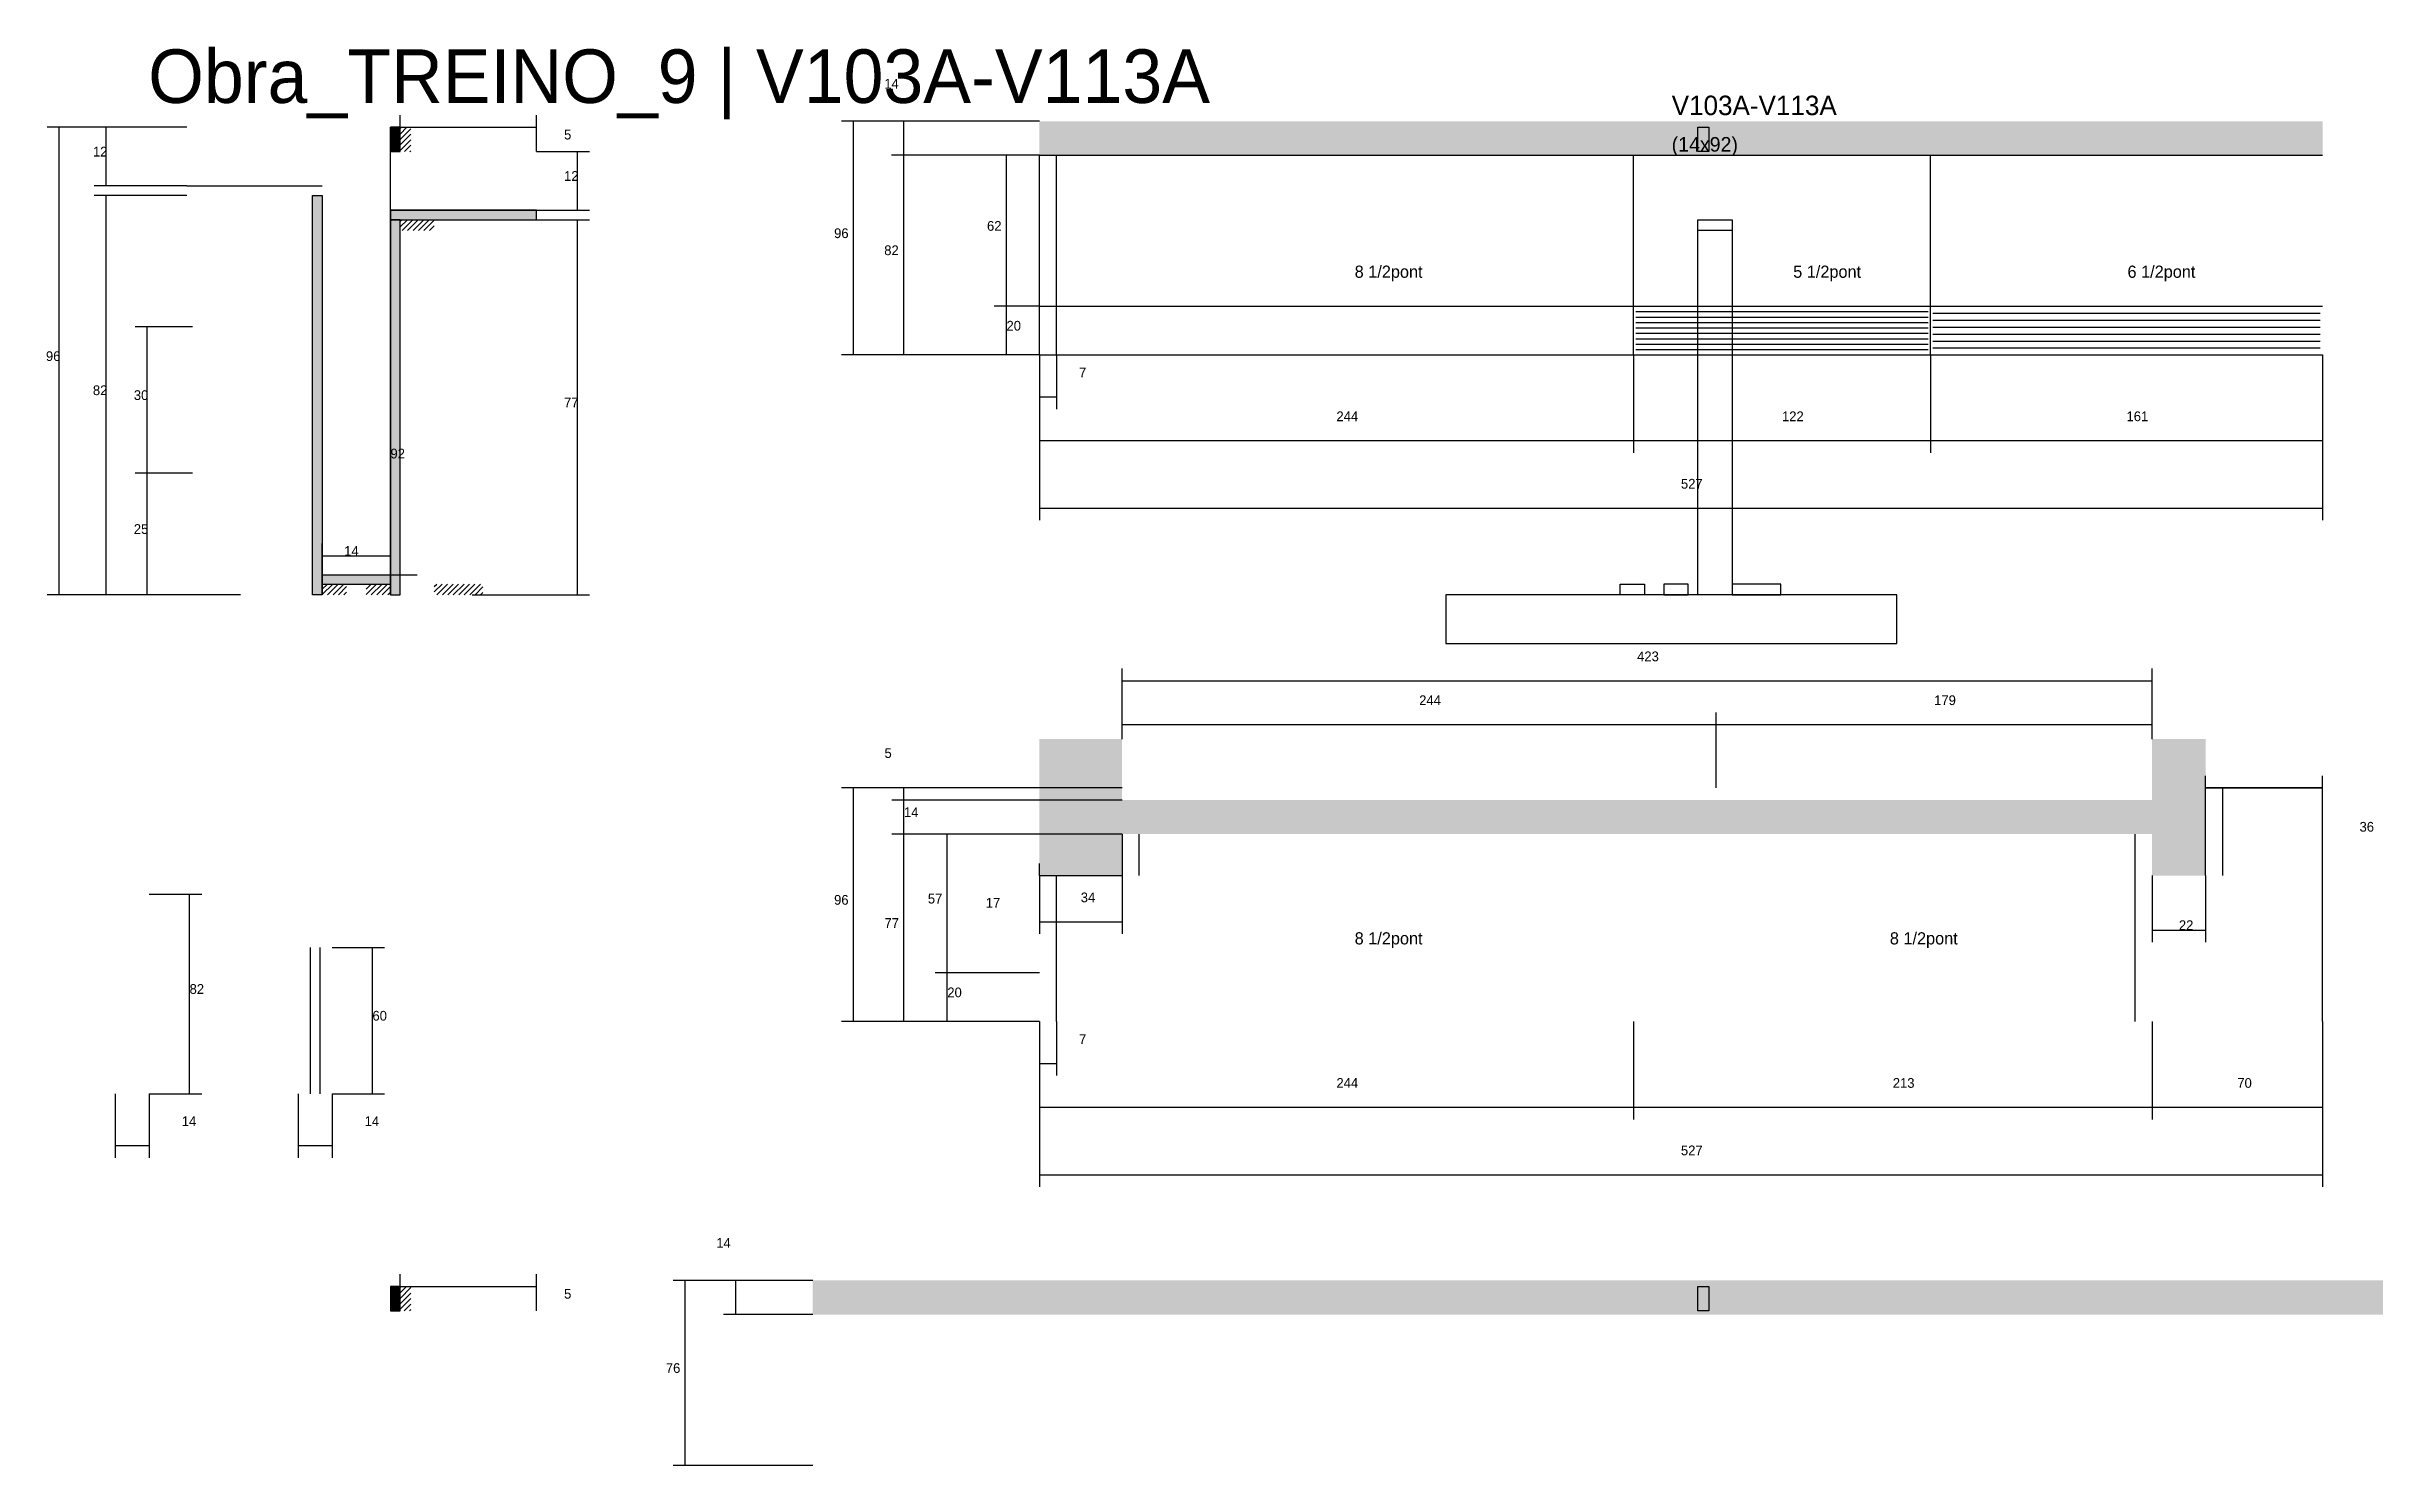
# Model space of a CAD drawing. Header units: metres. Extents: x -41 to 34800, y -36000 to 1848.
# Drawn here: x 31938 to 32894, y -31220 to -30637 of the extents above; entities that cross this region are included whole.
import ezdxf

# ---------------------------------------------------------------- set-up
doc = ezdxf.new("R2010")
doc.units = ezdxf.units.M
for name, color, linetype in [('COTA', 4, 'Continuous'), ('Cota Seção (2x)', 4, 'Continuous'), ('Hachura', 253, 'Continuous'), ('LABEL_ID', 3, 'Continuous'), ('Madeira', 126, 'Continuous'), ('NOMENCLATURA', 7, 'Continuous'), ('Painéis', 200, 'Continuous'), ('SARR_2.2x7', 40, 'Continuous'), ('SARR_EDITAR', 141, 'Continuous'), ('Texto Seção', 7, 'Continuous')]:
    doc.layers.add(name, color=color, linetype=linetype)

msp = doc.modelspace()

# ---------------------------------------------------------------- texts
at = {"layer": 'COTA'}
for s, p in [('14', (32282.3, -30654.1)), ('5', (32150.8, -30675)), ('12', (31957.3, -30682)), ('12', (32150.8, -30692)), ('96', (32261.7, -30715.5)), ('62', (32324.5, -30712.5)), ('82', (32282.3, -30722.5)), ('20', (32332.5, -30753.5)), ('96', (31938, -30766)), ('7', (32362.3, -30772.7)), ('82', (31957.3, -30780)), ('30', (31974.1, -30782)), ('77', (32150.8, -30785)), ('244', (32468, -30790.7)), ('122', (32651, -30790.7)), ('161', (32792.5, -30790.7)), ('527', (32609.5, -30818.4)), ('25', (31974.1, -30837)), ('423', (32591.5, -30889.3)), ('244', (32502, -30907.3)), ('179', (32713.5, -30907.3)), ('5', (32282.4, -30929)), ('14', (32290.4, -30953.3)), ('36', (32888.2, -30959.3)), ('96', (32261.7, -30989.3)), ('57', (32300.2, -30988.8)), ('17', (32324, -30990.5)), ('34', (32363, -30988.3)), ('77', (32282.4, -30998.8)), ('22', (32814, -30999.7)), ('82', (31997, -31025.9)), ('20', (32308.2, -31027.3)), ('60', (32072.1, -31036.9)), ('7', (32362.3, -31046.5)), ('244', (32468, -31064.5)), ('213', (32696.5, -31064.5)), ('70', (32838, -31064.5)), ('14', (31993.8, -31080.2)), ('14', (32068.9, -31080.2)), ('527', (32609.5, -31092.2)), ('14', (32213.3, -31130.2)), ('5', (32150.8, -31151.1)), ('76', (32192.6, -31181.6))]:
    msp.add_text(s, height=4, dxfattribs=at).set_placement(p)
at = {"layer": 'Cota Seção (2x)'}
for s, p in [('92', (32079.5, -30806)), ('14', (32060.5, -30846))]:
    msp.add_text(s, height=4, dxfattribs=at).set_placement(p)
at = {"layer": 'LABEL_ID'}
msp.add_text('Obra_TREINO_9 | V103A-V113A', height=22, dxfattribs=at).set_placement((31980, -30660))
at = {"layer": 'NOMENCLATURA'}
for s, p in [('8 1/2pont', (32475.5, -30731.8)), ('5 1/2pont', (32655.6, -30731.8)), ('6 1/2pont', (32792.9, -30731.8)), ('8 1/2pont', (32475.5, -31005.6)), ('8 1/2pont', (32695.3, -31005.6))]:
    msp.add_text(s, height=5, dxfattribs=at).set_placement(p)
at = {"layer": 'Texto Seção'}
for s, height, p in [('V103A-V113A', 8, (32605.7, -30665)), ('(14x92)', 6, (32605.7, -30680))]:
    msp.add_text(s, height=height, dxfattribs=at).set_placement(p)

# ---------------------------------------------------------------- hatches: boundary and pattern name
at = {"layer": 'COTA'}
h = msp.add_hatch(dxfattribs=at)
h.set_pattern_fill('AR-CONC', scale=0.03)
h.paths.add_polyline_path([(32346, -30667.5), (32346, -30681.5), (32873, -30681.5), (32873, -30667.5)])
h = msp.add_hatch(dxfattribs=at)
h.set_pattern_fill('AR-CONC', scale=0.03)
h.paths.add_polyline_path([(32380, -30977.3), (32380, -30960.3), (32803, -30960.3), (32803, -30977.3), (32825, -30977.3), (32825, -30941.3), (32825, -30921.3), (32803, -30921.3), (32803, -30941.3), (32803, -30946.3), (32380, -30946.3), (32380, -30941.3), (32380, -30921.3), (32346, -30921.3), (32346, -30977.3)])
h = msp.add_hatch(dxfattribs=at)
h.set_pattern_fill('AR-CONC', scale=0.03)
h.paths.add_polyline_path([(32252.9, -31143.6), (32252.9, -31157.6), (33229.9, -31157.6), (33229.9, -31143.6)])
at = {"layer": 'Hachura'}
h = msp.add_hatch(color=8, dxfattribs=at)
h.dxf.hatch_style = 1
h.paths.add_polyline_path([(32083.5, -30670), (32079.5, -30670), (32079.5, -30670), (32079.5, -30680), (32079.5, -30680), (32083.5, -30680), (32083.5, -30680), (32083.5, -30670)])
h = msp.add_hatch(dxfattribs=at)
h.set_pattern_fill('ANSI31', scale=0.5)
h.paths.add_polyline_path([(32087.9, -30680), (32083.5, -30680), (32083.5, -30680), (32083.5, -30670), (32083.5, -30670), (32087.9, -30670), (32087.9, -30670), (32087.9, -30680)])
h = msp.add_hatch(color=8, dxfattribs=at)
h.dxf.hatch_style = 1
h.paths.add_polyline_path([(32047.5, -30698), (32051.5, -30698), (32051.5, -30698), (32051.5, -30862), (32051.5, -30862), (32047.5, -30862), (32047.5, -30862), (32047.5, -30698)])
h = msp.add_hatch(color=8, dxfattribs=at)
h.dxf.hatch_style = 1
h.paths.add_polyline_path([(32139.5, -30708), (32139.5, -30704), (32139.5, -30704), (32079.5, -30704), (32079.5, -30704), (32079.5, -30708), (32079.5, -30708), (32139.5, -30708)])
h = msp.add_hatch(color=8, dxfattribs=at)
h.dxf.hatch_style = 1
h.paths.add_polyline_path([(32083.5, -30708), (32079.5, -30708), (32079.5, -30708), (32079.5, -30862), (32079.5, -30862), (32083.5, -30862), (32083.5, -30862), (32083.5, -30708)])
h = msp.add_hatch(dxfattribs=at)
h.set_pattern_fill('ANSI31', scale=0.5)
h.paths.add_polyline_path([(32083.5, -30712.4), (32083.5, -30708), (32083.5, -30708), (32097.5, -30708), (32097.5, -30708), (32097.5, -30712.4), (32097.5, -30712.4), (32083.5, -30712.4)])
h = msp.add_hatch(color=8, dxfattribs=at)
h.dxf.hatch_style = 1
h.paths.add_polyline_path([(32079.5, -30857.6), (32079.5, -30854), (32079.5, -30854), (32051.5, -30854), (32051.5, -30854), (32051.5, -30857.6), (32051.5, -30857.6), (32079.5, -30857.6)])
h = msp.add_hatch(dxfattribs=at)
h.set_pattern_fill('ANSI31', scale=0.5)
h.paths.add_polyline_path([(32051.5, -30862), (32051.5, -30857.6), (32051.5, -30857.6), (32061.5, -30857.6), (32061.5, -30857.6), (32061.5, -30862), (32061.5, -30862), (32051.5, -30862)])
h = msp.add_hatch(dxfattribs=at)
h.set_pattern_fill('ANSI31', scale=0.5)
h.paths.add_polyline_path([(32079.5, -30862), (32079.5, -30857.6), (32079.5, -30857.6), (32069.5, -30857.6), (32069.5, -30857.6), (32069.5, -30862), (32069.5, -30862), (32079.5, -30862)])
h = msp.add_hatch(dxfattribs=at)
h.set_pattern_fill('ANSI31', scale=0.5)
h.paths.add_polyline_path([(32117.5, -30862), (32117.5, -30857.6), (32117.5, -30857.6), (32097.5, -30857.6), (32097.5, -30857.6), (32097.5, -30862), (32097.5, -30862), (32117.5, -30862)])
h = msp.add_hatch(color=8, dxfattribs=at)
h.dxf.hatch_style = 1
h.paths.add_polyline_path([(32083.5, -31146.1), (32079.5, -31146.1), (32079.5, -31146.1), (32079.5, -31156.1), (32079.5, -31156.1), (32083.5, -31156.1), (32083.5, -31156.1), (32083.5, -31146.1)])
h = msp.add_hatch(dxfattribs=at)
h.set_pattern_fill('ANSI31', scale=0.5)
h.paths.add_polyline_path([(32087.9, -31156.1), (32083.5, -31156.1), (32083.5, -31156.1), (32083.5, -31146.1), (32083.5, -31146.1), (32087.9, -31146.1), (32087.9, -31146.1), (32087.9, -31156.1)])

# ---------------------------------------------------------------- linework, layer by layer
at = {"layer": 'COTA'}
for p, q in [((32083.5, -30670), (32083.5, -30665)), ((32139.5, -30680), (32139.5, -30665)), ((31995.9, -30670), (31938.5, -30670)), ((31943.5, -30862), (31943.5, -30670)), ((31995.9, -30670), (31957.8, -30670)), ((31962.8, -30694), (31962.8, -30670)), ((32083.5, -30670), (32139.5, -30670)), ((32346, -30667.5), (32264.7, -30667.5)), ((32269.7, -30763.5), (32269.7, -30667.5)), ((32346, -30667.5), (32285.3, -30667.5)), ((32290.3, -30681.5), (32290.3, -30667.5)), ((32139.5, -30680), (32161.3, -30680)), ((32156.3, -30704), (32156.3, -30680)), ((32346, -30681.5), (32285.3, -30681.5)), ((32346, -30681.5), (32285.3, -30681.5)), ((32290.3, -30763.5), (32290.3, -30681.5)), ((32346, -30681.5), (32327.5, -30681.5)), ((32332.5, -30743.5), (32332.5, -30681.5)), ((31995.9, -30694), (31957.8, -30694)), ((31995.9, -30698), (31957.8, -30698)), ((31962.8, -30862), (31962.8, -30698)), ((32139.5, -30704), (32161.3, -30704)), ((32139.5, -30708), (32161.3, -30708)), ((32156.3, -30862), (32156.3, -30708)), ((32346, -30743.5), (32327.5, -30743.5)), ((32346, -30743.5), (32327.5, -30743.5)), ((32332.5, -30763.5), (32332.5, -30743.5)), ((31998.2, -30751.9), (31974.6, -30751.9)), ((31979.6, -30812), (31979.6, -30751.9)), ((32346, -30763.5), (32264.7, -30763.5)), ((32346, -30763.5), (32285.3, -30763.5)), ((32346, -30763.5), (32327.5, -30763.5)), ((32346, -30763.5), (32346, -30803.7)), ((32346, -30763.5), (32346, -30831.4)), ((32346, -30763.5), (32346, -30785.7)), ((32353, -30763.5), (32353, -30785.7)), ((32590, -30763.5), (32590, -30803.7)), ((32590, -30763.5), (32590, -30803.7)), ((32712, -30763.5), (32712, -30803.7)), ((32712, -30763.5), (32712, -30803.7)), ((32873, -30763.5), (32873, -30803.7)), ((32873, -30763.5), (32873, -30831.4)), ((32346, -30780.7), (32353, -30780.7)), ((32346, -30798.7), (32590, -30798.7)), ((32590, -30798.7), (32712, -30798.7)), ((32712, -30798.7), (32873, -30798.7)), ((31998.2, -30812), (31974.6, -30812)), ((31998.2, -30812), (31974.6, -30812)), ((31979.6, -30862), (31979.6, -30812)), ((32346, -30826.4), (32873, -30826.4)), ((32017.9, -30862), (31938.5, -30862)), ((32017.9, -30862), (31957.8, -30862)), ((31998.2, -30862), (31974.6, -30862)), ((32113.1, -30862), (32161.3, -30862)), ((32380, -30921.3), (32380, -30892.3)), ((32803, -30921.3), (32803, -30892.3)), ((32380, -30897.3), (32803, -30897.3)), ((32380, -30921.3), (32380, -30910.3)), ((32380, -30915.3), (32624, -30915.3)), ((32624, -30941.3), (32624, -30910.3)), ((32624, -30941.3), (32624, -30910.3)), ((32624, -30915.3), (32803, -30915.3)), ((32803, -30921.3), (32803, -30910.3)), ((32380, -30941.3), (32264.7, -30941.3)), ((32269.7, -31037.3), (32269.7, -30941.3)), ((32380, -30941.3), (32285.4, -30941.3)), ((32290.4, -30946.3), (32290.4, -30941.3)), ((32825, -30977.3), (32825, -30936.3)), ((32825, -30941.3), (32873, -30941.3)), ((32873, -30941.3), (32873, -30936.3)), ((32346, -30946.3), (32285.4, -30946.3)), ((32380, -30946.3), (32285.4, -30946.3)), ((32290.4, -30960.3), (32290.4, -30946.3)), ((32346, -30960.3), (32285.4, -30960.3)), ((32346, -30960.3), (32285.4, -30960.3)), ((32290.4, -31037.3), (32290.4, -30960.3)), ((32380, -30960.3), (32303.2, -30960.3)), ((32308.2, -31017.3), (32308.2, -30960.3)), ((32380, -30960.3), (32380, -30982.3)), ((32346, -30977.3), (32346, -30972.3)), ((32346, -30977.3), (32346, -31001.3)), ((32346, -30977.3), (32380, -30977.3)), ((32380, -30977.3), (32380, -31001.3)), ((32803, -30977.3), (32803, -31004.7)), ((32825, -30977.3), (32825, -31004.7)), ((31980.4, -30984.9), (32002, -30984.9)), ((31997, -31066.9), (31997, -30984.9)), ((32346, -30996.3), (32380, -30996.3)), ((32803, -30999.7), (32825, -30999.7)), ((32055.6, -31006.9), (32077.1, -31006.9)), ((32072.1, -31066.9), (32072.1, -31006.9)), ((32346, -31017.3), (32303.2, -31017.3)), ((32346, -31017.3), (32303.2, -31017.3)), ((32308.2, -31037.3), (32308.2, -31017.3)), ((32346, -31037.3), (32264.7, -31037.3)), ((32346, -31037.3), (32285.4, -31037.3)), ((32346, -31037.3), (32303.2, -31037.3)), ((32346, -31037.3), (32346, -31077.5)), ((32346, -31037.3), (32346, -31105.2)), ((32346, -31037.3), (32346, -31059.5)), ((32353, -31037.3), (32353, -31059.5)), ((32590, -31037.3), (32590, -31077.5)), ((32590, -31037.3), (32590, -31077.5)), ((32803, -31037.3), (32803, -31077.5)), ((32803, -31037.3), (32803, -31077.5)), ((32873, -31037.3), (32873, -31077.5)), ((32873, -31037.3), (32873, -31105.2)), ((32346, -31054.5), (32353, -31054.5)), ((31966.4, -31066.9), (31966.4, -31093.2)), ((31980.4, -31066.9), (32002, -31066.9)), ((31980.4, -31066.9), (31980.4, -31093.2)), ((32041.6, -31066.9), (32041.6, -31093.2)), ((32055.6, -31066.9), (32077.1, -31066.9)), ((32055.6, -31066.9), (32055.6, -31093.2)), ((32346, -31072.5), (32590, -31072.5)), ((32590, -31072.5), (32803, -31072.5)), ((32803, -31072.5), (32873, -31072.5)), ((31966.4, -31088.2), (31980.4, -31088.2)), ((32041.6, -31088.2), (32055.6, -31088.2)), ((32346, -31100.2), (32873, -31100.2)), ((32083.5, -31146.1), (32083.5, -31141.1)), ((32139.5, -31156.1), (32139.5, -31141.1)), ((32252.9, -31143.6), (32195.6, -31143.6)), ((32200.6, -31219.6), (32200.6, -31143.6)), ((32252.9, -31143.6), (32216.3, -31143.6)), ((32221.3, -31157.6), (32221.3, -31143.6)), ((32083.5, -31146.1), (32139.5, -31146.1)), ((32252.9, -31157.6), (32216.3, -31157.6)), ((32252.9, -31219.6), (32195.6, -31219.6))]:
    msp.add_line(p, q, dxfattribs=at)
at = {"layer": 'Cota Seção (2x)'}
for p, q in [((32079.5, -30854), (32079.5, -30670)), ((32079.5, -30670), (32084.5, -30670)), ((32051.5, -30862), (32051.5, -30841)), ((32051.5, -30846), (32079.5, -30846)), ((32079.5, -30862), (32079.5, -30841)), ((32090.5, -30854), (32074.5, -30854))]:
    msp.add_line(p, q, dxfattribs=at)
at = {"layer": 'Madeira'}
for points in [[(32620.9, -30680), (32616.5, -30680), (32616.5, -30670), (32620.9, -30670)], [(32616.5, -30712.4), (32616.5, -30708), (32630.5, -30708), (32630.5, -30712.4)], [(32616.5, -30708), (32630.5, -30708), (32630.5, -30862), (32616.5, -30862)], [(32584.5, -30862), (32584.5, -30857.6), (32594.5, -30857.6), (32594.5, -30862)], [(32612.5, -30862), (32612.5, -30857.6), (32602.5, -30857.6), (32602.5, -30862)], [(32650.5, -30862), (32650.5, -30857.6), (32630.5, -30857.6), (32630.5, -30862)], [(32513, -30882), (32698.2, -30882), (32698.2, -30862), (32513, -30862)], [(32620.9, -31156.1), (32616.5, -31156.1), (32616.5, -31146.1), (32620.9, -31146.1)]]:
    msp.add_lwpolyline(points, close=True, dxfattribs=at)
at = {"layer": 'Painéis'}
for p, q in [((32346, -30681.5), (32873, -30681.5)), ((32346, -30763.5), (32346, -30681.5)), ((32590, -30763.5), (32590, -30681.5)), ((32712, -30763.5), (32712, -30681.5)), ((31995.9, -30694), (32051.5, -30694)), ((32079.5, -30704), (32139.5, -30704)), ((32346, -30743.5), (32873, -30743.5)), ((32346, -30763.5), (32873, -30763.5))]:
    msp.add_line(p, q, dxfattribs=at)
for points in [[(32083.5, -30670), (32079.5, -30670), (32079.5, -30680), (32083.5, -30680)], [(32047.5, -30698), (32051.5, -30698), (32051.5, -30862), (32047.5, -30862)], [(32139.5, -30708), (32139.5, -30704), (32079.5, -30704), (32079.5, -30708)], [(32083.5, -30708), (32079.5, -30708), (32079.5, -30862), (32083.5, -30862)], [(32079.5, -30857.6), (32079.5, -30854), (32051.5, -30854), (32051.5, -30857.6)], [(32083.5, -31146.1), (32079.5, -31146.1), (32079.5, -31156.1), (32083.5, -31156.1)]]:
    msp.add_lwpolyline(points, close=True, dxfattribs=at)
msp.add_lwpolyline([(32873, -31037.3), (32873, -30941.3), (32825, -30941.3)], dxfattribs=at)
at = {"layer": 'SARR_2.2x7'}
for p, q in [((32353, -30763.5), (32353, -30681.5)), ((32591, -30745.72), (32711, -30745.72)), ((32591, -30747.94), (32711, -30747.94)), ((32591, -30750.17), (32711, -30750.17)), ((32591, -30752.39), (32711, -30752.39)), ((32713, -30746.36), (32872, -30746.36)), ((32713, -30749.21), (32872, -30749.21)), ((32713, -30752.07), (32872, -30752.07)), ((32591, -30754.61), (32711, -30754.61)), ((32591, -30756.83), (32711, -30756.83)), ((32591, -30759.06), (32711, -30759.06)), ((32591, -30761.28), (32711, -30761.28)), ((32713, -30754.93), (32872, -30754.93)), ((32713, -30757.79), (32872, -30757.79)), ((32713, -30760.64), (32872, -30760.64)), ((32832, -30977.3), (32832, -30941.3)), ((32387, -30977.3), (32387, -30960.3)), ((32796, -31037.3), (32796, -30960.3)), ((32353, -31037.3), (32353, -30977.3))]:
    msp.add_line(p, q, dxfattribs=at)
at = {"layer": 'SARR_EDITAR'}
for p, q in [((32046.6, -31066.9), (32046.6, -31006.9)), ((32050.6, -31066.9), (32050.6, -31006.9))]:
    msp.add_line(p, q, dxfattribs=at)

msp.set_redraw_order([(e.dxf.handle, doc.entitydb.next_handle()) for e in msp.query("TEXT MTEXT ATTDEF DIMENSION ARC_DIMENSION")])  # texts and dimensions are drawn at this point

doc.saveas('drawing.dxf')
